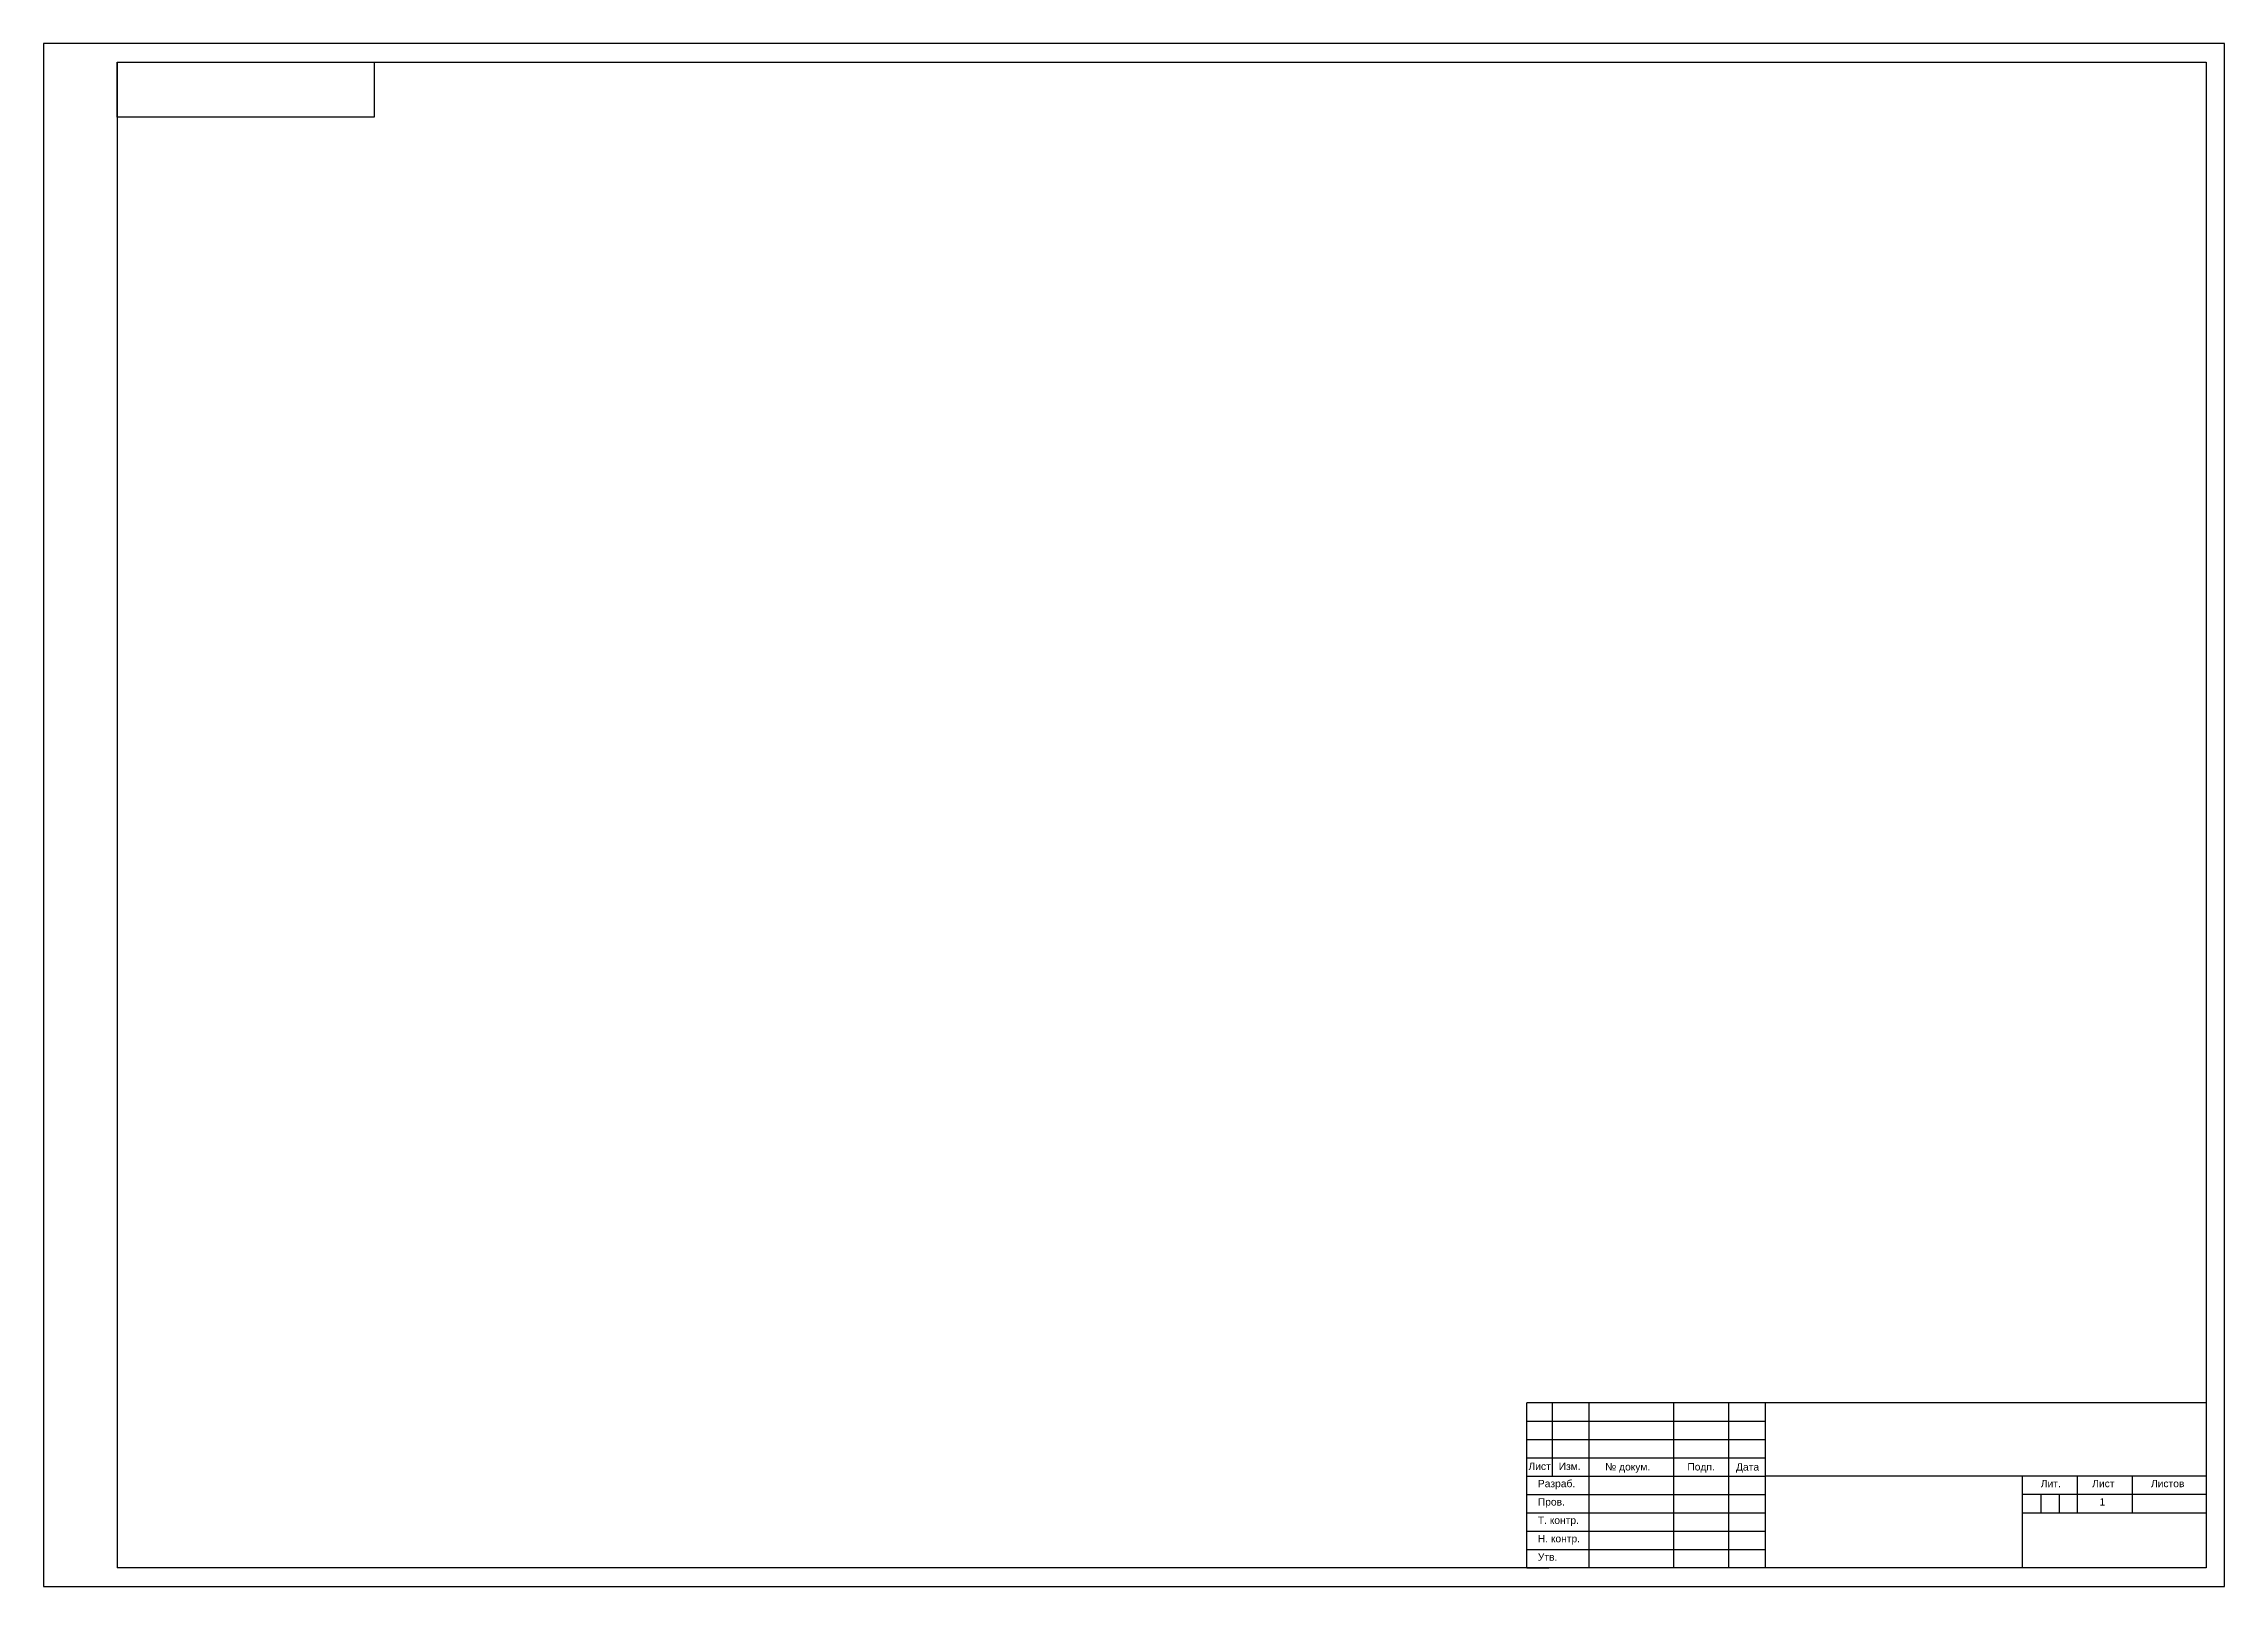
# Model space of a CAD drawing. Header units: millimetres. Extents: x 18058 to 21085, y 38505 to 40700.
# Drawn here: x 20001 to 20595, y 38954 to 39374 of the extents above; entities that cross this region are included whole.
import ezdxf

# ---------------------------------------------------------------- set-up
doc = ezdxf.new("R2010")
doc.units = ezdxf.units.MM
doc.layers.add('Оформление', color=7, linetype='Continuous', lineweight=30)
doc.styles.get("Standard").update_dxf_attribs({"font": 'arial.ttf'})

msp = doc.modelspace()

# ---------------------------------------------------------------- texts
at = {"layer": 'Оформление'}
for s, p in [('Лист', (20405.45, 38985.7)), ('Изм.', (20413.67, 38985.7)), ('№ докум.', (20426.35, 38985.55)), ('Подп.', (20448.72, 38985.55)), ('Дата', (20461.98, 38985.52)), ('Разраб.', (20408, 38981)), ('Лит.', (20545, 38981)), ('Лист', (20559, 38981)), ('Листов', (20575, 38981)), ('Т. контр.', (20408, 38971)), ('Пров.', (20408, 38976)), ('1', (20561, 38976)), ('Н. контр.', (20408, 38966)), ('Утв.', (20408, 38961))]:
    msp.add_text(s, height=2, dxfattribs=at).set_placement(p)

# ---------------------------------------------------------------- linework, layer by layer
at = {"layer": 'Оформление'}
for p, q in [((20021, 39369), (20021, 38959)), ((20021, 39369), (20590, 39369)), ((20590, 39369), (20590, 38959)), ((20590, 39004), (20405, 39004)), ((20405, 38959), (20405, 39004)), ((20412, 38984), (20412, 39004)), ((20422, 38959), (20422, 39004)), ((20445, 38959), (20445, 39004)), ((20460, 38959), (20460, 39004)), ((20470, 38959), (20470, 39004)), ((20405, 38984), (20470, 38984)), ((20405, 38979), (20470, 38979)), ((20590, 38984), (20470, 38984)), ((20540, 38959), (20540, 38984)), ((20590, 38979), (20540, 38979)), ((20545, 38979), (20545, 38974)), ((20550, 38979), (20550, 38974)), ((20555, 38974), (20555, 38984)), ((20570, 38974), (20570, 38984)), ((20405, 38974), (20470, 38974)), ((20540, 38974), (20590, 38974)), ((20405, 38969), (20470, 38969)), ((20405, 38964), (20470, 38964)), ((20590, 38959), (20021, 38959)), ((20405, 38959), (20411, 38959)), ((20405, 38959), (20411, 38959))]:
    msp.add_line(p, q, dxfattribs=at)
at = {"layer": 'Оформление', "lineweight": 25}
for p, q in [((20405, 38999), (20470, 38999)), ((20405, 38994), (20470, 38994)), ((20405, 38989), (20470, 38989))]:
    msp.add_line(p, q, dxfattribs=at)
at = {"layer": 'Оформление'}
for points in [[(20001, 38954), (20595, 38954), (20595, 39374), (20001, 39374)], [(20021, 39369), (20091, 39369), (20091, 39354), (20021, 39354)]]:
    msp.add_lwpolyline(points, close=True, dxfattribs=at)

msp.set_redraw_order([(e.dxf.handle, doc.entitydb.next_handle()) for e in msp.query("TEXT MTEXT ATTDEF DIMENSION ARC_DIMENSION")])  # texts and dimensions are drawn at this point

doc.saveas('drawing.dxf')
